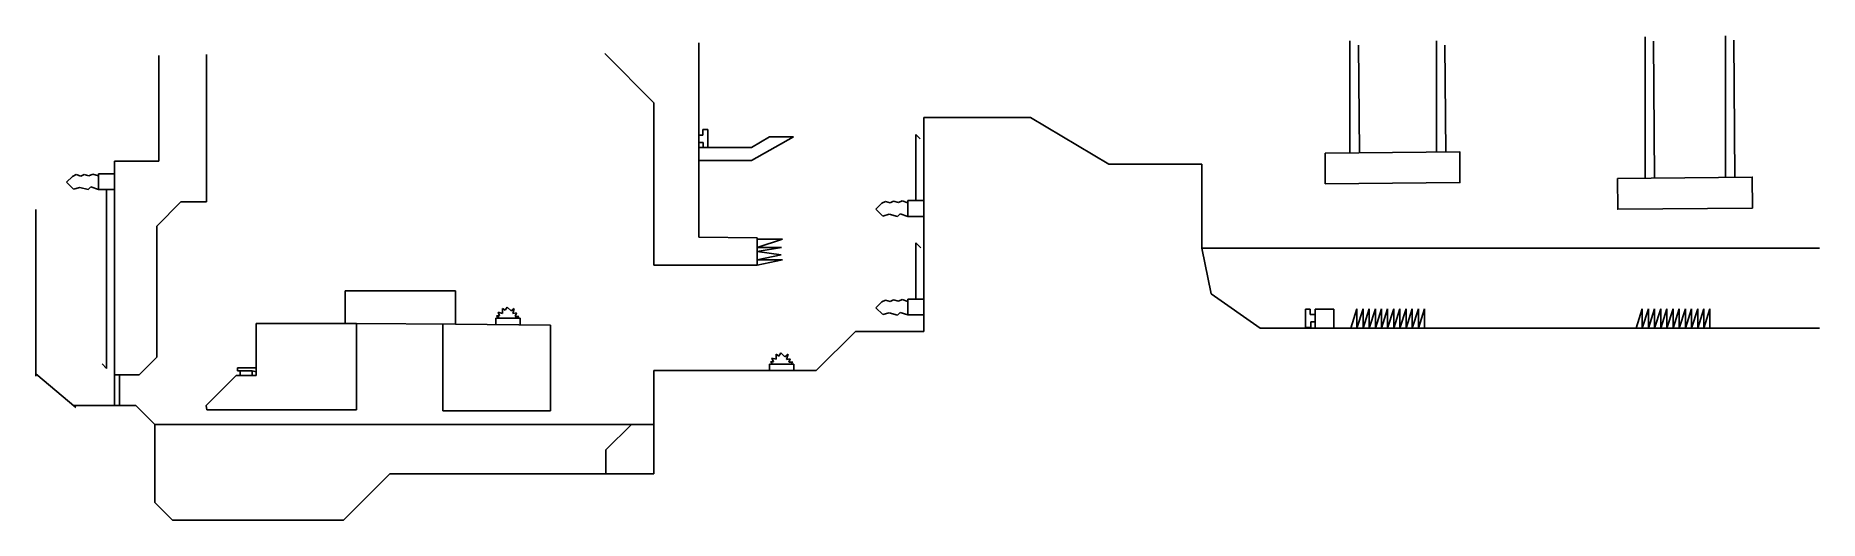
# Model space of a CAD drawing. Header units: millimetres. Extents: x 1187 to 5752, y 1467 to 1991.
# Drawn here: x 1878 to 3669, y 1481 to 1967 of the extents above; entities that cross this region are included whole.
import ezdxf

# ---------------------------------------------------------------- set-up
doc = ezdxf.new("R2010")
doc.units = ezdxf.units.MM

msp = doc.modelspace()

# ---------------------------------------------------------------- linework, layer by layer
for p, q in [((2543.8, 1855.1), (2543.8, 1960.3)), ((3197.8, 1850.4), (3197.8, 1962.3)), ((3207.4, 1850.4), (3206.4, 1958)), ((3284.7, 1850.4), (3284.7, 1962.3)), ((3294.2, 1850.4), (3293.2, 1958)), ((3494.1, 1824.5), (3494.1, 1966.4)), ((3503.7, 1824.5), (3502.7, 1962.1)), ((3574.8, 1825.5), (3574.8, 1967.4)), ((3584.4, 1825.5), (3583.4, 1963.1)), ((2001.6, 1841.4), (2001.6, 1947.4)), ((2049.6, 1800.6), (2049.6, 1948.5)), ((2498.9, 1900.1), (2449.4, 1949.6)), ((2498.9, 1737.2), (2498.9, 1900.1)), ((2769.8, 1670.6), (2769.8, 1885.5)), ((2769.8, 1885.5), (2877, 1885.5)), ((2877, 1885.5), (2955.6, 1838.5)), ((2544.8, 1867.7), (2543.8, 1867.7)), ((2547.8, 1867.7), (2544.8, 1867.7)), ((2553, 1873.3), (2547.8, 1873.3)), ((2547.8, 1873.3), (2547.8, 1867.7)), ((2553, 1855.1), (2553, 1873.3)), ((2596.7, 1842.1), (2638.9, 1865.8)), ((2614.9, 1865.8), (2596.9, 1855.1)), ((2638.9, 1865.8), (2614.9, 1865.8)), ((2761.8, 1801.9), (2761.8, 1868.2)), ((2761.8, 1868.2), (2766.2, 1863.8)), ((2543.8, 1860.3), (2548.3, 1860.3)), ((2596.9, 1855.1), (2543.8, 1855.1)), ((2543.8, 1855.1), (2543.8, 1842.1)), ((2548.3, 1860.3), (2548.3, 1855.1)), ((2548.3, 1855.1), (2553, 1855.1)), ((1918.6, 1828.1), (1915, 1826.3)), ((1923.3, 1826.6), (1918.6, 1828.1)), ((1926.6, 1828.3), (1923.3, 1826.6)), ((1931.5, 1826.9), (1926.6, 1828.3)), ((1935.4, 1828.6), (1931.5, 1826.9)), ((1940.9, 1826.7), (1935.4, 1828.6)), ((1957, 1828.9), (1940.9, 1828.9)), ((1940.9, 1828.9), (1940.9, 1813)), ((1957, 1797.3), (1957, 1841.4)), ((1957, 1841.4), (2001.6, 1841.4)), ((2543.8, 1765.1), (2543.8, 1842.1)), ((2543.8, 1842.1), (2596.7, 1842.1)), ((2955.6, 1838.5), (3048.9, 1838.5)), ((3048.9, 1838.5), (3048.9, 1754.3)), ((1915, 1826.3), (1909, 1820.3)), ((1909, 1820.3), (1916, 1813.3)), ((1916, 1813.3), (1922.2, 1815.2)), ((1922.2, 1815.2), (1930.6, 1813)), ((1930.6, 1813), (1933.3, 1815.7)), ((1933.3, 1815.7), (1940.9, 1813)), ((1940.9, 1813), (1940.9, 1826.7)), ((1940.9, 1813), (1957, 1813)), ((1949, 1813), (1949, 1633.6)), ((1878, 1793), (1878, 1625.9)), ((1878, 1793), (1878, 1625.9)), ((1957, 1596.3), (1957, 1797.3)), ((1999.6, 1776.4), (2023.8, 1800.6)), ((2023.8, 1800.6), (2049.6, 1800.6)), ((2727.8, 1799.3), (2721.8, 1793.3)), ((2721.8, 1793.3), (2728.8, 1786.3)), ((2731.5, 1801.1), (2727.8, 1799.3)), ((2736.1, 1799.6), (2731.5, 1801.1)), ((2739.5, 1801.3), (2736.1, 1799.6)), ((2744.3, 1799.9), (2739.5, 1801.3)), ((2748.2, 1801.6), (2744.3, 1799.9)), ((2753.8, 1799.6), (2748.2, 1801.6)), ((2769.8, 1801.9), (2753.8, 1801.9)), ((2753.8, 1801.9), (2753.8, 1786)), ((2753.8, 1786), (2753.8, 1799.6)), ((1999.6, 1645), (1999.6, 1776.4)), ((2728.8, 1786.3), (2735, 1788.2)), ((2735, 1788.2), (2743.4, 1786)), ((2743.4, 1786), (2746.1, 1788.6)), ((2746.1, 1788.6), (2753.8, 1786)), ((2753.8, 1786), (2769.8, 1786)), ((2602.5, 1764.5), (2543.8, 1765.1)), ((2602.5, 1737.2), (2602.5, 1764.5)), ((2602.5, 1754.9), (2628.1, 1763.2)), ((2628.1, 1763.2), (2602.5, 1763.2)), ((2761.8, 1703), (2761.8, 1759.5)), ((2761.8, 1759.5), (2766.9, 1754.4)), ((2602.5, 1750.9), (2627.1, 1754.9)), ((2627.1, 1754.9), (2602.5, 1754.9)), ((2626.7, 1747.7), (2602.5, 1750.9)), ((2602.5, 1742.4), (2626.7, 1747.7)), ((2602.5, 1737.2), (2628.1, 1742.4)), ((2628.1, 1742.4), (2602.5, 1742.4)), ((3048.9, 1754.3), (3058.5, 1708.5)), ((2498.9, 1737.2), (2602.5, 1737.2)), ((2188.7, 1678.6), (2188.7, 1711.3)), ((2188.7, 1711.3), (2299.6, 1711.3)), ((2299.6, 1711.3), (2299.6, 1678.1)), ((2731.5, 1702.2), (2727.8, 1700.4)), ((2736.1, 1700.7), (2731.5, 1702.2)), ((2739.5, 1702.4), (2736.1, 1700.7)), ((2744.3, 1701.1), (2739.5, 1702.4)), ((2748.2, 1702.8), (2744.3, 1701.1)), ((2753.8, 1700.8), (2748.2, 1702.8)), ((2769.8, 1703), (2753.8, 1703)), ((2753.8, 1703), (2753.8, 1687.2)), ((3058.5, 1708.5), (3107.7, 1673.8)), ((2340.1, 1677.5), (2340.1, 1684)), ((2340.1, 1684), (2364.5, 1684)), ((2343.4, 1684), (2340.9, 1686.4)), ((2340.9, 1686.4), (2343.9, 1686.4)), ((2343.9, 1686.4), (2342.5, 1690.1)), ((2342.5, 1690.1), (2346.6, 1688.8)), ((2346.6, 1688.8), (2346.6, 1693.8)), ((2346.6, 1693.8), (2349.5, 1692)), ((2349.5, 1692), (2351.5, 1695.1)), ((2351.5, 1695.1), (2355.4, 1691.3)), ((2355.4, 1691.3), (2358.6, 1693.8)), ((2358.6, 1693.8), (2357.2, 1688.7)), ((2357.2, 1688.7), (2360.9, 1689.3)), ((2360.9, 1689.3), (2359.4, 1685.8)), ((2359.4, 1685.8), (2363.3, 1685.8)), ((2363.3, 1685.8), (2361.5, 1684)), ((2364.5, 1684), (2364.5, 1677.5)), ((2727.8, 1700.4), (2721.8, 1694.4)), ((2721.8, 1694.4), (2728.8, 1687.5)), ((2728.8, 1687.5), (2735, 1689.4)), ((2735, 1689.4), (2743.4, 1687.1)), ((2743.4, 1687.1), (2746.1, 1689.8)), ((2746.1, 1689.8), (2753.8, 1687.2)), ((2753.8, 1687.2), (2753.8, 1700.8)), ((2753.8, 1687.2), (2769.8, 1687.2)), ((3158, 1692.9), (3153.3, 1692.9)), ((3153.3, 1692.9), (3153.3, 1674.7)), ((3158, 1687.7), (3158, 1692.9)), ((3162.5, 1687.7), (3158, 1687.7)), ((3163, 1673.8), (3163, 1692.9)), ((3163, 1692.9), (3181.7, 1692.9)), ((3181.7, 1692.9), (3181.7, 1673.8)), ((3198.6, 1673.8), (3204.8, 1693.3)), ((3204.8, 1693.3), (3204.8, 1673.8)), ((3204.8, 1673.8), (3211, 1693.3)), ((3211, 1693.3), (3211, 1673.8)), ((3211, 1673.8), (3217.1, 1693.3)), ((3217.1, 1693.3), (3217.1, 1673.8)), ((3217.1, 1673.8), (3223.3, 1693.3)), ((3223.3, 1693.3), (3223.3, 1673.8)), ((3223.3, 1673.8), (3229.5, 1693.3)), ((3229.5, 1693.3), (3229.5, 1673.8)), ((3229.5, 1673.8), (3235.6, 1693.3)), ((3235.6, 1693.3), (3235.6, 1673.8)), ((3235.6, 1673.8), (3241.8, 1693.3)), ((3241.8, 1693.3), (3241.8, 1673.8)), ((3241.8, 1673.8), (3248, 1693.3)), ((3248, 1693.3), (3248, 1673.8)), ((3248, 1673.8), (3254.2, 1693.3)), ((3254.2, 1693.3), (3254.2, 1673.8)), ((3254.2, 1673.8), (3260.3, 1693.3)), ((3260.3, 1693.3), (3260.3, 1673.8)), ((3260.3, 1673.8), (3266.5, 1693.3)), ((3266.5, 1693.3), (3266.5, 1673.8)), ((3266.5, 1673.8), (3272.7, 1693.3)), ((3272.7, 1693.3), (3272.7, 1673.8)), ((3485.3, 1673.8), (3491.4, 1693.3)), ((3491.4, 1693.3), (3491.4, 1673.8)), ((3491.4, 1673.8), (3497.6, 1693.3)), ((3497.6, 1693.3), (3497.6, 1673.8)), ((3497.6, 1673.8), (3503.8, 1693.3)), ((3503.8, 1693.3), (3503.8, 1673.8)), ((3503.8, 1673.8), (3509.9, 1693.3)), ((3509.9, 1693.3), (3509.9, 1673.8)), ((3509.9, 1673.8), (3516.1, 1693.3)), ((3516.1, 1693.3), (3516.1, 1673.8)), ((3516.1, 1673.8), (3522.3, 1693.3)), ((3522.3, 1693.3), (3522.3, 1673.8)), ((3522.3, 1673.8), (3528.5, 1693.3)), ((3528.5, 1693.3), (3528.5, 1673.8)), ((3528.5, 1673.8), (3534.6, 1693.3)), ((3534.6, 1693.3), (3534.6, 1673.8)), ((3534.6, 1673.8), (3540.8, 1693.3)), ((3540.8, 1693.3), (3540.8, 1673.8)), ((3540.8, 1673.8), (3547, 1693.3)), ((3547, 1693.3), (3547, 1673.8)), ((3547, 1673.8), (3553.1, 1693.3)), ((3553.1, 1693.3), (3553.1, 1673.8)), ((3553.1, 1673.8), (3559.3, 1693.3)), ((3559.3, 1693.3), (3559.3, 1673.8)), ((2099.5, 1626.5), (2099.5, 1678.6)), ((2099.5, 1678.6), (2200.3, 1678.6)), ((2200.3, 1678.6), (2200.3, 1592)), ((2299.6, 1678.1), (2200.3, 1678.6)), ((2286.9, 1678.1), (2286.9, 1590.9)), ((2395, 1677), (2299.6, 1678.1)), ((2395, 1590.9), (2395, 1677)), ((2661.9, 1631.4), (2701.1, 1670.6)), ((2701.1, 1670.6), (2769.8, 1670.6)), ((3107.7, 1673.8), (3669.2, 1673.8)), ((3153.3, 1674.7), (3158.5, 1674.7)), ((3158.5, 1674.7), (3158.5, 1680.4)), ((3158.5, 1680.4), (3161.5, 1680.4)), ((3161.5, 1680.4), (3162.5, 1680.4)), ((2624.4, 1645.9), (2626.4, 1649.1)), ((2626.4, 1649.1), (2630.3, 1645.2)), ((1949, 1633.6), (1944.7, 1638)), ((1981.8, 1627.2), (1999.6, 1645)), ((2080.8, 1631.2), (2080.8, 1634.2)), ((2080.8, 1634.2), (2099.5, 1634.2)), ((2083.4, 1631.2), (2080.8, 1631.2)), ((2083.4, 1626.5), (2083.4, 1631.2)), ((2083.4, 1631.2), (2095.3, 1631.2)), ((2095.3, 1631.2), (2095.3, 1626.5)), ((2099.5, 1630.2), (2095.3, 1631.2)), ((2099.5, 1634.2), (2099.5, 1630.2)), ((2498.9, 1527.8), (2498.9, 1631.4)), ((2498.9, 1631.4), (2661.9, 1631.4)), ((2615, 1631.4), (2615, 1637.9)), ((2615, 1637.9), (2639.4, 1637.9)), ((2618.3, 1637.9), (2615.8, 1640.3)), ((2615.8, 1640.3), (2618.8, 1640.3)), ((2618.8, 1640.3), (2617.4, 1644)), ((2617.4, 1644), (2621.5, 1642.7)), ((2621.5, 1642.7), (2621.5, 1647.7)), ((2621.5, 1647.7), (2624.4, 1645.9)), ((2630.3, 1645.2), (2633.5, 1647.7)), ((2633.5, 1647.7), (2632.1, 1642.6)), ((2632.1, 1642.6), (2635.8, 1643.2)), ((2635.8, 1643.2), (2634.3, 1639.7)), ((2634.3, 1639.7), (2638.2, 1639.7)), ((2638.2, 1639.7), (2636.4, 1637.9)), ((2639.4, 1637.9), (2639.4, 1631.4)), ((1878, 1628), (1918.2, 1594.3)), ((1957, 1627.2), (1962, 1627.2)), ((1962, 1627.2), (1962, 1596.3)), ((1962, 1627.2), (1981.8, 1627.2)), ((2049.3, 1596.3), (2079.4, 1626.5)), ((2079.4, 1626.5), (2099.5, 1626.5)), ((1915.7, 1596.3), (1957, 1596.3)), ((1962, 1596.3), (1957, 1596.3)), ((1962, 1596.3), (1978.4, 1596.3)), ((1978.4, 1596.3), (1997.5, 1577.2)), ((2049.7, 1592), (2049.3, 1596.3)), ((1997.5, 1577.2), (1997.5, 1499.1)), ((2200.3, 1592), (2049.7, 1592)), ((2286.9, 1590.9), (2395, 1590.9)), ((2450.6, 1551.7), (2476.2, 1577.2)), ((2476.2, 1577.2), (2498.9, 1577.2)), ((2450.6, 1527.8), (2450.6, 1551.7)), ((2187.1, 1481.2), (2233.7, 1527.8)), ((2233.7, 1527.8), (2498.9, 1527.8)), ((1997.5, 1499.1), (2015.5, 1481.2)), ((2015.5, 1481.2), (2187.1, 1481.2))]:
    msp.add_line(p, q)
at = {"color": 143, "true_color": 0x7aafdf}
for p, q in [((3048.9, 1754.3), (3669.2, 1754.3)), ((1997.5, 1577.2), (2498.9, 1577.2))]:
    msp.add_line(p, q, dxfattribs=at)
for points in [[(3172.8, 1849.7), (3308.1, 1851), (3308.3, 1820), (3173, 1818.8)], [(3466.5, 1824.2), (3601.8, 1825.5), (3602, 1794.5), (3466.7, 1793.3)]]:
    msp.add_lwpolyline(points, close=True)

doc.saveas('drawing.dxf')
